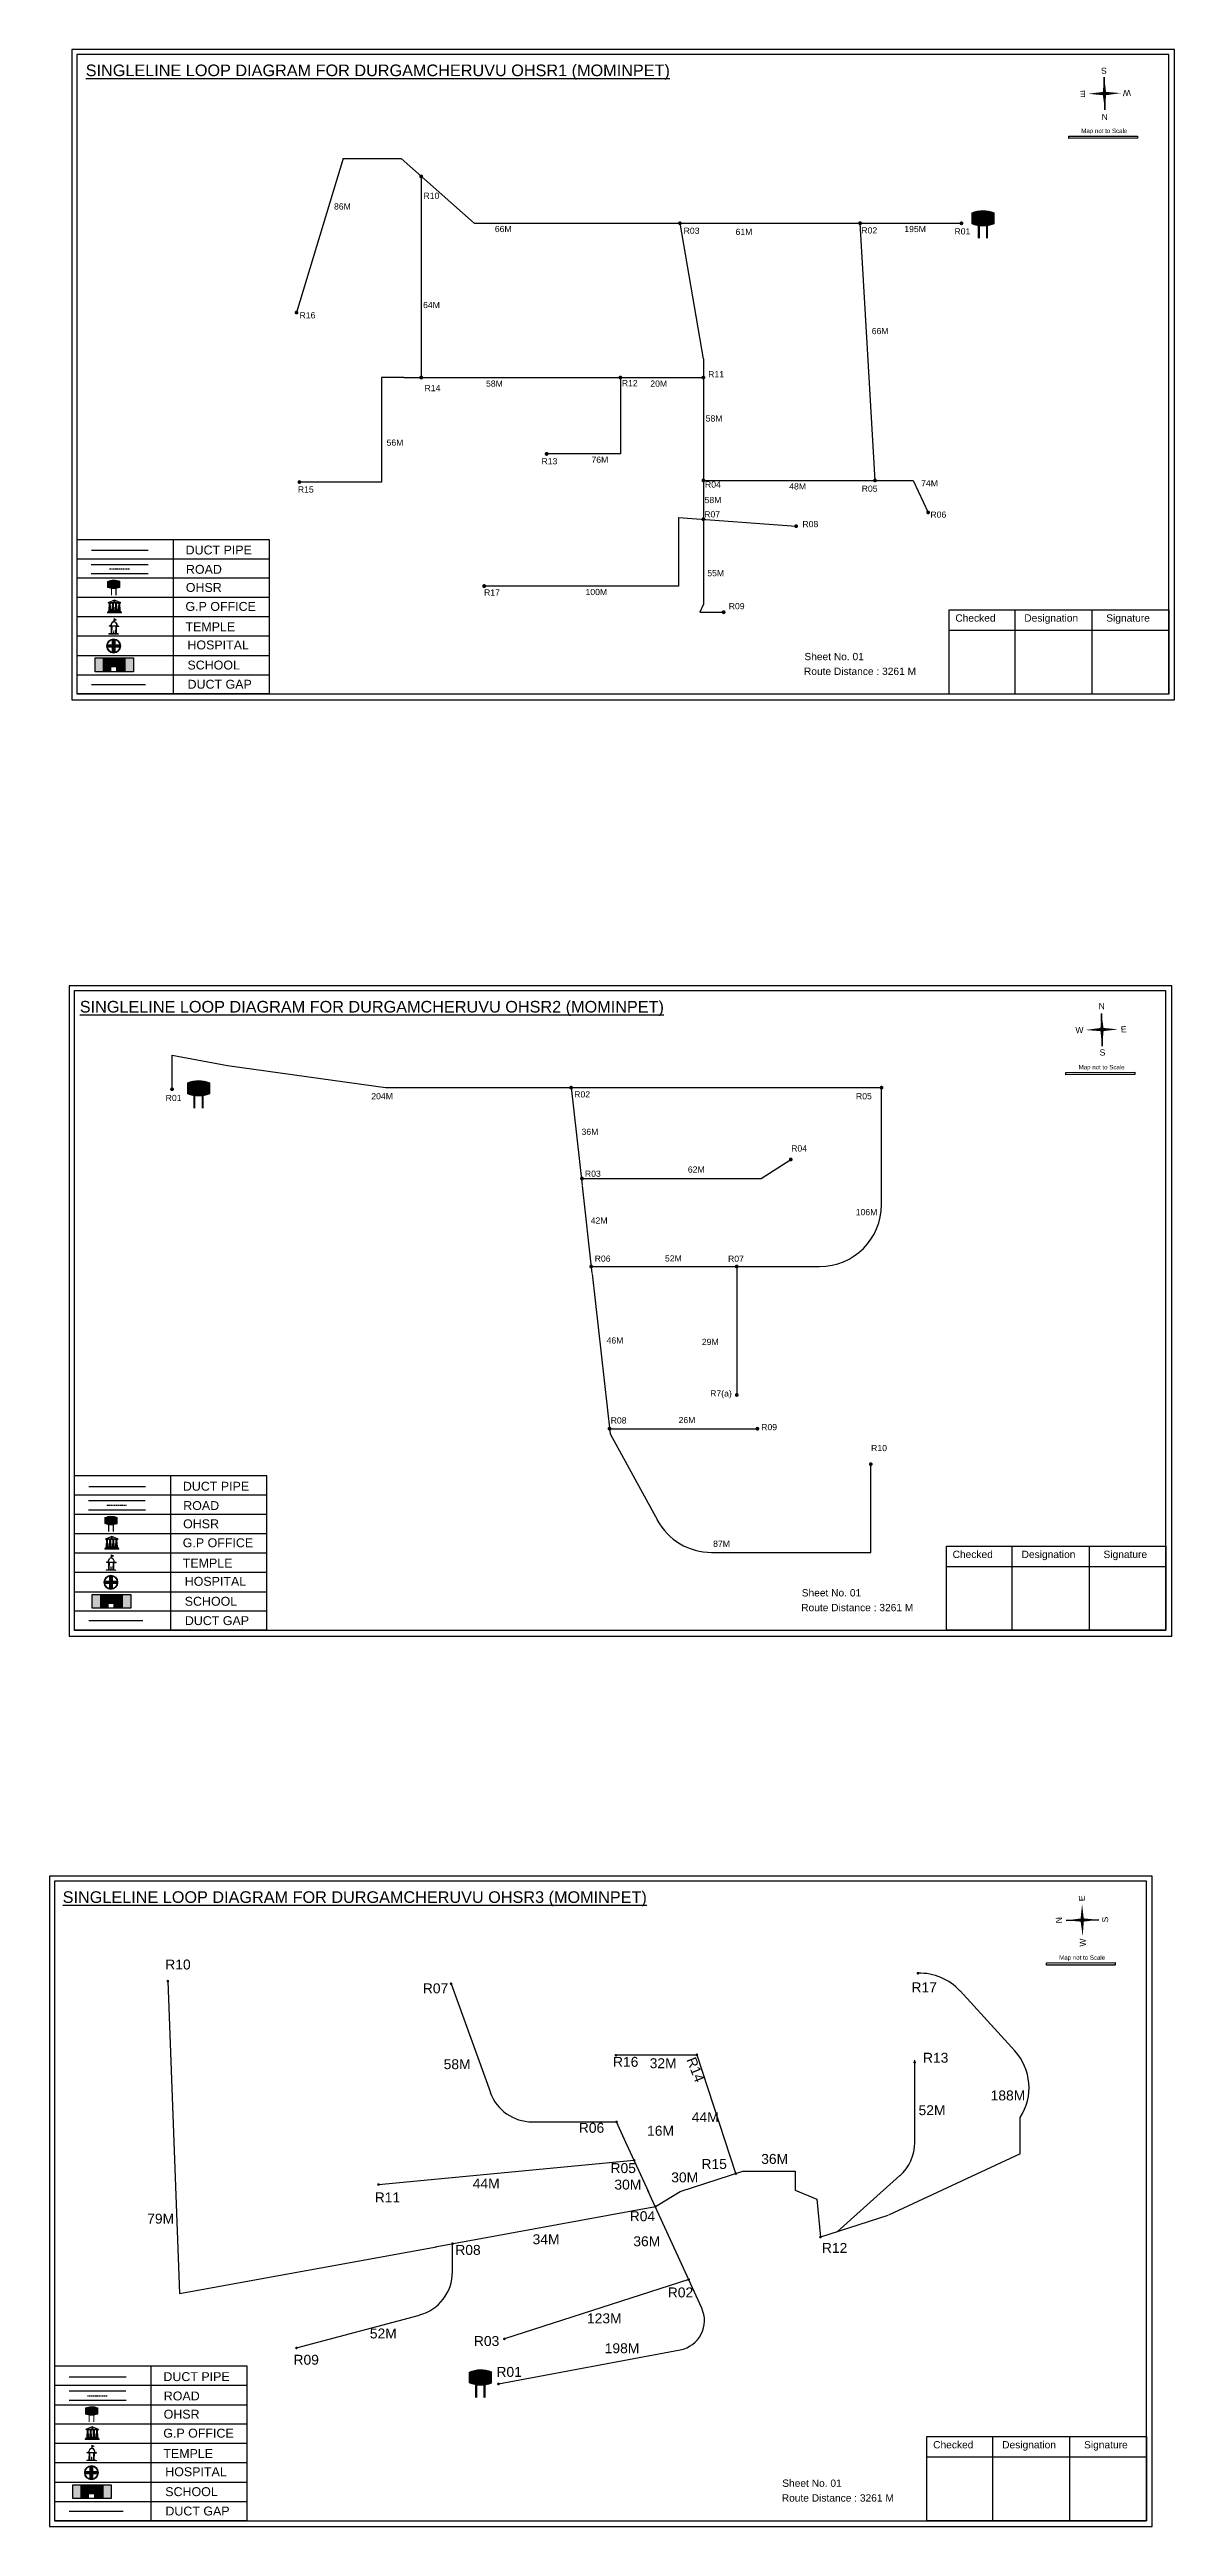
# Model space of a CAD drawing. Header units: inches. Extents: x 1512 to 7627, y 399 to 2397.
# Drawn here: x 2392 to 3300, y 399 to 2397 of the extents above; entities that cross this region are included whole.
import ezdxf

# ---------------------------------------------------------------- set-up
doc = ezdxf.new("R2010")
doc.units = ezdxf.units.IN
doc.header["$MEASUREMENT"] = 0
doc.linetypes.add('DASHEDX2', pattern=[1.5, 1, -0.5])
for name, color, linetype in [('LANDMARK', 7, 'Continuous'), ('OHT', 7, 'Continuous'), ('pipe', 5, 'Continuous')]:
    doc.layers.add(name, color=color, linetype=linetype)
doc.styles.get("Standard").update_dxf_attribs({"font": 'arial.ttf'})

msp = doc.modelspace()

# ---------------------------------------------------------------- texts
at = {"color": 242, "true_color": 0xcd2027}
for s, p in [('%%USINGLELINE LOOP DIAGRAM FOR DURGAMCHERUVU OHSR1 (MOMINPET)', (2420.8, 2375.6)), ('%%USINGLELINE LOOP DIAGRAM FOR DURGAMCHERUVU OHSR2 (MOMINPET)', (2416, 1620.3)), ('%%USINGLELINE LOOP DIAGRAM FOR DURGAMCHERUVU OHSR3 (MOMINPET)', (2402.2, 902.1))]:
    msp.add_text(s, height=9.375, dxfattribs=at).set_placement(p)
for s, height, rotation, p in [('S', 4.95, 181.0063, (3245, 2382.5)), ('E', 4.95, 181.0063, (3227.9, 2363.8)), ('W', 4.95, 181.0063, (3264.4, 2364.5)), ('N', 4.95, 181.0063, (3245.7, 2345.2)), ('N', 4.95, 1.0063, (3238.4, 1622.9)), ('W', 4.95, 1.0063, (3219.7, 1603.6)), ('E', 4.95, 1.0063, (3256.3, 1604.3)), ('S', 4.95, 1.0063, (3239.2, 1585.6)), ('E', 4.95, 91.0063, (3227.4, 903.5)), ('N', 4.95, 91.0063, (3208.8, 885.7)), ('S', 4.95, 91.0063, (3246.1, 886.4)), ('W', 4.95, 91.0063, (3228.1, 866.9)), ('R14', 8, 291.4161, (2905.5, 775.7))]:
    msp.add_text(s, height=height, rotation=rotation).set_placement(p)
for s, height, p in [('Map not to Scale', 3.542, (3224.4, 2329.7)), ('R10', 5, (2693.4, 2276.6)), ('86M', 5, (2621.2, 2268)), ('66M', 5, (2751, 2249.8)), ('R03', 5, (2903.4, 2248.4)), ('61M', 5, (2945.3, 2247.5)), ('R02', 5, (3046.8, 2248.7)), ('195M', 5, (3081.5, 2249.8)), ('R01', 5, (3122, 2247.9)), ('R16', 5, (2593.4, 2180.2)), ('64M', 5, (2693.1, 2188.5)), ('66M', 5, (3055.2, 2167.5)), ('R14', 5, (2694.3, 2121.5)), ('58M', 5, (2743.9, 2125.1)), ('R12', 5, (2853.5, 2125.5)), ('20M', 5, (2876.5, 2125.1)), ('R11', 5, (2923.2, 2132.7)), ('58M', 5, (2921.2, 2097)), ('56M', 5, (2663.6, 2077.5)), ('R13', 5, (2788.7, 2062.5)), ('76M', 5, (2829, 2063.7)), ('R15', 5, (2592, 2039.7)), ('R04', 5, (2920.6, 2043.7)), ('48M', 5, (2988.6, 2042.2)), ('R05', 5, (3047.1, 2040.4)), ('74M', 5, (3095.1, 2044.7)), ('58M', 5, (2920.3, 2031.2)), ('R07', 5, (2920, 2019.7)), ('R06', 5, (3102.6, 2019.4)), ('R08', 5, (2999.3, 2011.8)), ('DUCT PIPE', 7.18, (2501.4, 1989.8)), ('ROAD ', 7.18, (2501.7, 1974.2)), ('OHSR', 7.18, (2501.6, 1959.6)), ('R17', 5, (2742.3, 1956.6)), ('100M', 5, (2824.2, 1957)), ('55M', 5, (2922.5, 1972.2)), ('G.P OFFICE', 7.18, (2501.3, 1944.3)), ('R09', 5, (2939.8, 1945.6)), ('Checked', 5.89, (3122.7, 1935.6)), ('Designation', 5.886, (3178.4, 1935.6)), ('Signature', 5.89, (3244.5, 1935.6)), ('TEMPLE', 7.18, (2501.3, 1927.9)), ('HOSPITAL', 7.18, (2502.9, 1913.2)), ('SCHOOL', 7.18, (2502.9, 1897)), ('Sheet No. 01', 5.886, (3000.9, 1904.5)), ('Route Distance : 3261 M', 5.886, (3000.5, 1892.6)), ('DUCT GAP', 7.18, (2503, 1881.5)), ('Map not to Scale', 3.542, (3222.2, 1574.5)), ('R01', 5, (2485.3, 1548.9)), ('204M', 5, (2651.3, 1550.3)), ('R02', 5, (2815.1, 1551.8)), ('R05', 5, (3042.5, 1550.3)), ('36M', 5, (2821, 1521.6)), ('R04', 5, (2990.2, 1508.2)), ('R03', 5, (2823.7, 1487.8)), ('62M', 5, (2906.8, 1491.2)), ('106M', 5, (3042.3, 1456.8)), ('42M', 5, (2828.4, 1450)), ('R06', 5, (2831.6, 1419.3)), ('52M', 5, (2888.3, 1419.5)), ('R07', 5, (2939.2, 1419.2)), ('46M', 5, (2841.2, 1353.3)), ('29M', 5, (2918.1, 1352.1)), ('R7(a)', 5, (2924.8, 1310.6)), ('R08', 5, (2844.5, 1288.8)), ('26M', 5, (2899.3, 1289.1)), ('R09', 5, (2966, 1283.4)), ('R10', 5, (3054.7, 1266.5)), ('DUCT PIPE', 7.18, (2499.2, 1234.6)), ('ROAD ', 7.18, (2499.5, 1219)), ('OHSR', 7.18, (2499.4, 1204.3)), ('TEMPLE', 7.18, (2499.1, 1172.6)), ('G.P OFFICE', 7.18, (2499.1, 1189)), ('87M', 5, (2927.2, 1189.3)), ('Checked', 5.89, (3120.5, 1180.3)), ('Designation', 5.886, (3176.2, 1180.3)), ('Signature', 5.89, (3242.3, 1180.3)), ('HOSPITAL', 7.18, (2500.7, 1157.9)), ('SCHOOL', 7.18, (2500.7, 1141.8)), ('Sheet No. 01', 5.886, (2998.7, 1149.3)), ('Route Distance : 3261 M', 5.886, (2998.3, 1137.4)), ('DUCT GAP', 7.18, (2500.8, 1126.2)), ('Map not to Scale', 3.542, (3206.5, 856.2)), ('R10', 8, (2485, 848.4)), ('R07', 8, (2692.9, 829.2)), ('R17', 8, (3087.3, 830)), ('R13', 8, (3096.6, 773.2)), ('58M', 8, (2709.7, 768)), ('R16', 8, (2846.4, 769.9)), ('32M', 8, (2876, 768.8)), ('188M', 8, (3151.2, 742.8)), ('R06', 8, (2818.8, 716.7)), ('16M', 8, (2873.9, 714.3)), ('44M', 8, (2910, 725.3)), ('52M', 8, (3093, 730.9)), ('36M', 8, (2966, 691.6)), ('44M', 8, (2733.2, 671.8)), ('R05', 8, (2844.4, 684.2)), ('30M', 8, (2893.4, 676.7)), ('R15', 8, (2917.8, 687.5)), ('R11', 8, (2654.1, 660.6)), ('30M', 8, (2847.5, 670.9)), ('79M', 8, (2470.4, 643.4)), ('R04', 8, (2859.9, 645.4)), ('R08', 8, (2719.1, 618.2)), ('34M', 8, (2781.5, 626.8)), ('36M', 8, (2862.8, 625.2)), ('R12', 8, (3015, 619.8)), ('R02', 8, (2890.6, 583.9)), ('123M', 8, (2825.4, 563)), ('52M', 8, (2650.1, 550.8)), ('R03', 8, (2734.1, 544.7)), ('198M', 8, (2839.7, 538.9)), ('DUCT PIPE', 7.18, (2483.5, 516.4)), ('R09', 8, (2588.5, 529.6)), ('R01', 8, (2752.3, 519.8)), ('ROAD ', 7.18, (2483.8, 500.8)), ('OHSR', 7.18, (2483.7, 486.1)), ('TEMPLE', 7.18, (2483.4, 454.4)), ('G.P OFFICE', 7.18, (2483.4, 470.8)), ('Checked', 5.89, (3104.8, 462.1)), ('Designation', 5.886, (3160.5, 462.1)), ('Signature', 5.89, (3226.6, 462.1)), ('HOSPITAL', 7.18, (2485, 439.7)), ('SCHOOL', 7.18, (2485, 423.6)), ('Sheet No. 01', 5.886, (2983, 431.1)), ('Route Distance : 3261 M', 5.886, (2982.6, 419.2)), ('DUCT GAP', 7.18, (2485.1, 408))]:
    msp.add_text(s, height=height).set_placement(p)

# ---------------------------------------------------------------- blocks, each defined once
blk = doc.blocks.new('OHT')
at = {"linetype": 'Continuous', "lineweight": 0, "true_color": 0x0ffffc}
blk.add_hatch(color=4, dxfattribs=at).paths.add_polyline_path([(0.012, 1), (0, 1, 0.101323), (-0.4, 0.916), (-0.4, 0.525, 0.194075), (0.399, 0.521), (0.399, 0.921, 0.097877)])
at = {"color": 4, "linetype": 'Continuous', "lineweight": 0, "true_color": 0x0ffffc, "flags": 128}
for points in [[(-0.4, 0.525), (-0.4, 0.916)], [(0.399, 0.521), (0.399, 0.921)]]:
    blk.add_lwpolyline(points, dxfattribs=at)
at = {"color": 4, "linetype": 'Continuous', "lineweight": 0, "true_color": 0x0ffffc, "const_width": 0.075, "flags": 128}
for points in [[(-0.15, 0), (-0.15, 0.475)], [(0.15, 0), (0.15, 0.473)]]:
    blk.add_lwpolyline(points, dxfattribs=at)
at = {"color": 4, "linetype": 'Continuous', "lineweight": 0, "true_color": 0x0ffffc}
for centre, radius, start, end in [((0.006, -0.019), 1.019, 67.31091, 113.47108), ((0.004, 1.513), 1.068, 247.76824, 291.70073)]:
    blk.add_arc(centre, radius, start, end, dxfattribs=at)
blk = doc.blocks.new('Government_Office')
at = {"linetype": 'Continuous', "lineweight": 0, "true_color": 0xff0000}
for points in [[(-0.5, 0.05), (0.5, 0.05), (0.5, 0), (-0.5, 0)], [(-0.45, 0.08), (-0.45, 0.12), (0.45, 0.12), (0.45, 0.08)], [(-0.4, 0.14), (-0.4, 0.18), (0.4, 0.18), (0.4, 0.14)]]:
    blk.add_hatch(color=1, dxfattribs=at).paths.add_polyline_path(points)
h = blk.add_hatch(color=1, dxfattribs=at)
h.paths.add_polyline_path([(0.44, 0.72), (0.45, 0.75), (0, 0.93), (-0.45, 0.75), (-0.44, 0.72)])
h.paths.add_polyline_path([(0.36, 0.75), (-0.36, 0.75), (0, 0.9)], flags=16)
h.paths.add_polyline_path([(0, 0.78, -1), (0, 0.87, -1)], flags=0)
h = blk.add_hatch(color=1, dxfattribs=at)
edge = h.paths.add_edge_path()
edge.add_line((-0.27, 0.2), (-0.3, 0.68))
edge.add_line((-0.3, 0.68), (-0.29, 0.68))
edge.add_arc((-0.28, 0.69), 0.0176, 225.304, 441.5659)
edge.add_line((-0.28, 0.7), (-0.39, 0.7))
edge.add_arc((-0.39, 0.69), 0.0176, 98.4341, 314.696)
edge.add_line((-0.38, 0.68), (-0.37, 0.68))
edge.add_line((-0.37, 0.68), (-0.4, 0.2))
edge.add_line((-0.4, 0.2), (-0.27, 0.2))
h = blk.add_hatch(color=1, dxfattribs=at)
edge = h.paths.add_edge_path()
edge.add_line((-0.05, 0.2), (-0.07, 0.68))
edge.add_line((-0.07, 0.68), (-0.07, 0.68))
edge.add_arc((-0.05, 0.69), 0.0176, 225.304, 441.5659)
edge.add_line((-0.05, 0.7), (-0.17, 0.7))
edge.add_arc((-0.17, 0.69), 0.0176, 98.4341, 314.696)
edge.add_line((-0.16, 0.68), (-0.15, 0.68))
edge.add_line((-0.15, 0.68), (-0.18, 0.2))
edge.add_line((-0.18, 0.2), (-0.05, 0.2))
h = blk.add_hatch(color=1, dxfattribs=at)
edge = h.paths.add_edge_path()
edge.add_arc((0, 0.83), 0.0467, 90, 270)
edge.add_arc((0, 0.83), 0.0467, 270, 450)
h = blk.add_hatch(color=1, dxfattribs=at)
edge = h.paths.add_edge_path()
edge.add_line((0.18, 0.2), (0.15, 0.68))
edge.add_line((0.15, 0.68), (0.16, 0.68))
edge.add_arc((0.17, 0.69), 0.0176, 225.304, 441.5659)
edge.add_line((0.17, 0.7), (0.05, 0.7))
edge.add_arc((0.05, 0.69), 0.0176, 98.4341, 314.696)
edge.add_line((0.07, 0.68), (0.07, 0.68))
edge.add_line((0.07, 0.68), (0.05, 0.2))
edge.add_line((0.05, 0.2), (0.18, 0.2))
h = blk.add_hatch(color=1, dxfattribs=at)
edge = h.paths.add_edge_path()
edge.add_line((0.4, 0.2), (0.37, 0.68))
edge.add_line((0.37, 0.68), (0.38, 0.68))
edge.add_arc((0.39, 0.69), 0.0176, 225.304, 441.5659)
edge.add_line((0.4, 0.7), (0.28, 0.7))
edge.add_arc((0.28, 0.69), 0.0176, 98.4341, 314.696)
edge.add_line((0.29, 0.68), (0.3, 0.68))
edge.add_line((0.3, 0.68), (0.27, 0.2))
edge.add_line((0.27, 0.2), (0.4, 0.2))
at = {"color": 1, "linetype": 'Continuous', "lineweight": 0, "true_color": 0xff0000, "flags": 128}
for points in [[(-0.5, 0.05), (0.5, 0.05), (0.5, 0), (-0.5, 0)], [(-0.45, 0.75), (-0.44, 0.72), (0.44, 0.72), (0.45, 0.75), (0, 0.93)], [(-0.45, 0.08), (-0.45, 0.12), (0.45, 0.12), (0.45, 0.08)], [(-0.4, 0.14), (-0.4, 0.18), (0.4, 0.18), (0.4, 0.14)], [(-0.36, 0.75), (0.36, 0.75), (0, 0.9)]]:
    blk.add_lwpolyline(points, close=True, dxfattribs=at)
for points in [[(-0.27, 0.2), (-0.3, 0.68), (-0.29, 0.68, 1.379694), (-0.28, 0.7), (-0.39, 0.7, 1.379694), (-0.38, 0.68), (-0.37, 0.68), (-0.4, 0.2)], [(-0.05, 0.2), (-0.07, 0.68), (-0.07, 0.68, 1.379694), (-0.05, 0.7), (-0.17, 0.7, 1.379694), (-0.16, 0.68), (-0.15, 0.68), (-0.18, 0.2)], [(0, 0.87, 1), (0, 0.78, 1)], [(0.18, 0.2), (0.15, 0.68), (0.16, 0.68, 1.379694), (0.17, 0.7), (0.05, 0.7, 1.379694), (0.07, 0.68), (0.07, 0.68), (0.05, 0.2)], [(0.4, 0.2), (0.37, 0.68), (0.38, 0.68, 1.379694), (0.4, 0.7), (0.28, 0.7, 1.379694), (0.29, 0.68), (0.3, 0.68), (0.27, 0.2)]]:
    blk.add_lwpolyline(points, format="xyb", close=True, dxfattribs=at)
blk = doc.blocks.new('Temple')
at = {"linetype": 'Continuous', "lineweight": 0, "true_color": 0xff0000}
h = blk.add_hatch(color=1, dxfattribs=at)
edge = h.paths.add_edge_path()
edge.add_line((0.17, 0.49), (0.22, 0.49))
edge.add_line((0.22, 0.49), (0.22, 0.5))
edge.add_line((0.22, 0.5), (0.31, 0.5))
edge.add_line((0.31, 0.5), (0.31, 0.53))
edge.add_line((0.31, 0.53), (0.26, 0.53))
edge.add_line((0.26, 0.53), (0.26, 0.54))
edge.add_line((0.26, 0.54), (0.2, 0.54))
edge.add_spline(control_points=[(0.2, 0.54), (0.2, 0.59), (0.19, 0.64), (0.14, 0.74), (0.09, 0.79), (0.03, 0.8), (0.02, 0.81), (0.01, 0.81)], knot_values=[4.712389, 4.712389, 4.712389, 4.712389, 5.278166, 5.278166, 6.117402, 6.117402, 6.223801, 6.223801, 6.223801, 6.223801], degree=3, periodic=0)
edge.add_line((0.01, 0.81), (0.01, 0.79))
edge.add_line((0.01, 0.79), (-0.01, 0.79))
edge.add_line((-0.01, 0.79), (-0.01, 0.81))
edge.add_spline(control_points=[(-0.01, 0.81), (-0.05, 0.8), (-0.1, 0.78), (-0.17, 0.7), (-0.2, 0.63), (-0.2, 0.55), (-0.2, 0.55), (-0.2, 0.54)], knot_values=[6.343965, 6.343965, 6.343965, 6.343965, 6.956638, 6.956638, 7.795874, 7.795874, 7.853982, 7.853982, 7.853982, 7.853982], degree=3, periodic=0)
edge.add_line((-0.2, 0.54), (-0.26, 0.54))
edge.add_line((-0.26, 0.54), (-0.26, 0.53))
edge.add_line((-0.26, 0.53), (-0.31, 0.53))
edge.add_line((-0.31, 0.53), (-0.31, 0.5))
edge.add_line((-0.31, 0.5), (-0.22, 0.5))
edge.add_line((-0.22, 0.5), (-0.22, 0.49))
edge.add_line((-0.22, 0.49), (-0.17, 0.49))
edge.add_line((-0.17, 0.49), (-0.17, 0.07))
edge.add_arc((-0.2, 0.07), 0.03, -90, 0, ccw=False)
edge.add_line((-0.2, 0.04), (-0.26, 0.04))
edge.add_line((-0.26, 0.04), (-0.26, 0.03))
edge.add_line((-0.26, 0.03), (-0.31, 0.03))
edge.add_line((-0.31, 0.03), (-0.31, 0))
edge.add_line((-0.31, 0), (0.31, 0))
edge.add_line((0.31, 0), (0.31, 0.03))
edge.add_line((0.31, 0.03), (0.26, 0.03))
edge.add_line((0.26, 0.03), (0.26, 0.04))
edge.add_line((0.26, 0.04), (0.2, 0.04))
edge.add_arc((0.2, 0.07), 0.03, 180, 270, ccw=False)
edge.add_line((0.17, 0.07), (0.17, 0.49))
h.paths.add_polyline_path([(0.12, 0.07, -0.414214), (0.1, 0.04), (0.05, 0.04), (0.05, 0.03), (-0.05, 0.03), (-0.05, 0.04), (-0.1, 0.04, -0.414214), (-0.12, 0.07), (-0.12, 0.5), (0.12, 0.5)], flags=16)
edge = h.paths.add_edge_path(flags=16)
edge.add_ellipse((0, 0.54), major_axis=(0, 0.242), ratio=0.722808, start_angle=270, end_angle=450, ccw=False)
edge.add_line((0.17, 0.54), (-0.17, 0.54))
h.paths.add_polyline_path([(0.01, 0.23), (0.01, 0.07), (-0.01, 0.07), (-0.01, 0.23)], flags=0)
at = {"linetype": 'Continuous', "lineweight": 0, "true_color": 0xe66000}
blk.add_hatch(color=32, dxfattribs=at).paths.add_polyline_path([(-0.01, 1), (0.15, 0.93), (0, 0.85)])
at = {"linetype": 'Continuous', "lineweight": 0, "true_color": 0xff0000}
h = blk.add_hatch(color=1, dxfattribs=at)
edge = h.paths.add_edge_path()
edge.add_line((0.01, 0.86), (0, 0.85))
edge.add_line((0, 0.85), (0, 0.93))
edge.add_line((0, 0.93), (-0.01, 0.93))
edge.add_line((-0.01, 0.93), (-0.01, 0.81))
edge.add_spline(control_points=[(-0.01, 0.81), (0, 0.81), (0, 0.81), (0.01, 0.81)], knot_values=[6.223801, 6.223801, 6.223801, 6.223801, 6.343965, 6.343965, 6.343965, 6.343965], degree=3, periodic=0)
edge.add_line((0.01, 0.81), (0.01, 0.86))
h = blk.add_hatch(color=1, dxfattribs=at)
edge = h.paths.add_edge_path()
edge.add_line((0.01, 0.79), (0.01, 0.81))
edge.add_spline(control_points=[(0.01, 0.81), (0, 0.81), (0, 0.81), (-0.01, 0.81)], knot_values=[6.223801, 6.223801, 6.223801, 6.223801, 6.343965, 6.343965, 6.343965, 6.343965], degree=3, periodic=0)
edge.add_line((-0.01, 0.81), (-0.01, 0.79))
edge.add_line((-0.01, 0.79), (0.01, 0.79))
at = {"color": 1, "linetype": 'Continuous', "lineweight": 0, "true_color": 0xff0000, "flags": 128}
blk.add_lwpolyline([(0.2, 0.54), (0.26, 0.54), (0.26, 0.53), (0.31, 0.53), (0.31, 0.5), (0.22, 0.5), (0.22, 0.49), (0.17, 0.49), (0.17, 0.07, 0.414214), (0.2, 0.04), (0.26, 0.04), (0.26, 0.03), (0.31, 0.03), (0.31, 0), (-0.31, 0), (-0.31, 0.03), (-0.26, 0.03), (-0.26, 0.04), (-0.2, 0.04, 0.414214), (-0.17, 0.07), (-0.17, 0.49), (-0.22, 0.49), (-0.22, 0.5), (-0.31, 0.5), (-0.31, 0.53), (-0.26, 0.53), (-0.26, 0.54), (-0.2, 0.54)], format="xyb", dxfattribs=at)
blk.add_lwpolyline([(-0.17, 0.54), (0.17, 0.54)], dxfattribs=at)
blk.add_lwpolyline([(0.12, 0.5), (0.12, 0.07, -0.414214), (0.1, 0.04), (0.05, 0.04), (0.05, 0.03), (-0.05, 0.03), (-0.05, 0.04), (-0.1, 0.04, -0.414214), (-0.12, 0.07), (-0.12, 0.5)], format="xyb", close=True, dxfattribs=at)
at = {"color": 32, "linetype": 'Continuous', "lineweight": 0, "true_color": 0xe66000, "flags": 128}
blk.add_lwpolyline([(-0.01, 1), (0.15, 0.93), (0, 0.85), (-0.01, 1)], dxfattribs=at)
at = {"color": 1, "linetype": 'Continuous', "lineweight": 0, "true_color": 0xff0000, "flags": 128}
for points in [[(0.01, 0.93), (-0.01, 0.93), (-0.01, 0.79), (0.01, 0.79)], [(0.01, 0.23), (-0.01, 0.23), (-0.01, 0.07), (0.01, 0.07)]]:
    blk.add_lwpolyline(points, close=True, dxfattribs=at)
at = {"color": 1, "linetype": 'Continuous', "lineweight": 0, "true_color": 0xff0000}
blk.add_ellipse((0, 0.54), major_axis=(0, 0.242), ratio=0.722808, start_param=4.712389, end_param=7.853982, dxfattribs=at)
blk.add_open_spline([(0.2, 0.54), (0.2, 0.59), (0.19, 0.64), (0.14, 0.74), (0.09, 0.79), (-0.02, 0.82), (-0.08, 0.79), (-0.17, 0.7), (-0.2, 0.63), (-0.2, 0.55), (-0.2, 0.55), (-0.2, 0.54)], degree=3, knots=[4.712389, 4.712389, 4.712389, 4.712389, 5.278166, 5.278166, 6.117402, 6.117402, 6.956638, 6.956638, 7.795874, 7.795874, 7.853982, 7.853982, 7.853982, 7.853982], dxfattribs=at)
blk = doc.blocks.new('*U16')
at = {"color": 0, "linetype": 'DASHEDX2', "transparency": 16777216}
blk.add_line((-8.2, 0), (8, 0), dxfattribs=at)
blk = doc.blocks.new('Hospital')
at = {"linetype": 'Continuous', "lineweight": 0, "true_color": 0x000000}
h = blk.add_hatch(color=18, dxfattribs=at)
h.paths.add_polyline_path([(-0.5, 0, 1), (0.5, 0, 1)])
h.paths.add_polyline_path([(0.45, 0, -1), (-0.45, 0, -1)], flags=16)
at = {"linetype": 'Continuous', "true_color": 0xff0000}
blk.add_hatch(color=1, dxfattribs=at).paths.add_polyline_path([(-0.39, 0.08), (-0.08, 0.08), (-0.08, 0.39), (0.08, 0.39), (0.08, 0.08), (0.39, 0.08), (0.39, -0.08), (0.08, -0.08), (0.08, -0.39), (-0.08, -0.39), (-0.08, -0.08), (-0.39, -0.08)])
at = {"color": 1, "linetype": 'Continuous', "true_color": 0xff0000, "flags": 128}
blk.add_lwpolyline([(-0.39, 0.08), (-0.08, 0.08), (-0.08, 0.39), (0.08, 0.39), (0.08, 0.08), (0.39, 0.08), (0.39, -0.08), (0.08, -0.08), (0.08, -0.39), (-0.08, -0.39), (-0.08, -0.08), (-0.39, -0.08)], close=True, dxfattribs=at)
at = {"color": 18, "linetype": 'Continuous', "lineweight": 0, "true_color": 0x000000}
for radius in [0.5, 0.446]:
    blk.add_circle((0, 0), radius, dxfattribs=at)
blk = doc.blocks.new('*U17')
at = {"color": 0, "linetype": 'DASHEDX2', "transparency": 16777216}
blk.add_line((-8.2, 0), (8, 0), dxfattribs=at)
blk = doc.blocks.new('*U15')
at = {"color": 0, "linetype": 'DASHEDX2', "transparency": 16777216}
blk.add_line((-8.2, 0), (8, 0), dxfattribs=at)

# ---------------------------------------------------------------- hatches: boundary and pattern name
at = {"true_color": 0x0093dd}
h = msp.add_hatch(color=142, dxfattribs=at)
h.dxf.hatch_style = 1
h.paths.add_polyline_path([(3214.2, 2327.2), (3214.2, 2325.3), (3269.7, 2325.5), (3269.7, 2327.3)])
at = {"ltscale": 0.5}
h = msp.add_hatch(color=5, dxfattribs=at)
h.dxf.hatch_style = 1
h.paths.add_polyline_path([(2693.2, 2294.7, 1), (2690, 2294.7, 1)])
h = msp.add_hatch(color=5, dxfattribs=at)
h.dxf.hatch_style = 1
h.paths.add_polyline_path([(2902, 2256.9, 1), (2898.9, 2256.9, 1)])
h = msp.add_hatch(color=5, dxfattribs=at)
h.dxf.hatch_style = 1
h.paths.add_polyline_path([(3047.4, 2256.9, 1), (3044.2, 2256.9, 1)])
h = msp.add_hatch(color=5, dxfattribs=at)
h.dxf.hatch_style = 1
h.paths.add_polyline_path([(3129.2, 2256.9, 1), (3126.1, 2256.9, 1)])
h = msp.add_hatch(color=5, dxfattribs=at)
h.dxf.hatch_style = 1
h.paths.add_polyline_path([(2592.5, 2184.9, 1), (2589.4, 2184.9, 1)])
h = msp.add_hatch(color=5, dxfattribs=at)
h.dxf.hatch_style = 1
h.paths.add_polyline_path([(2693.2, 2132.5, 1), (2690, 2132.5, 1)])
h = msp.add_hatch(color=5, dxfattribs=at)
h.dxf.hatch_style = 1
h.paths.add_polyline_path([(2853.9, 2132.5, 1), (2850.8, 2132.5, 1)])
h = msp.add_hatch(color=5, dxfattribs=at)
h.dxf.hatch_style = 1
h.paths.add_polyline_path([(2920.9, 2132.5, 1), (2917.8, 2132.5, 1)])
h = msp.add_hatch(color=5, dxfattribs=at)
h.dxf.hatch_style = 1
h.paths.add_polyline_path([(2794.4, 2070.9, 1), (2791.2, 2070.9, 1)])
h = msp.add_hatch(color=5, dxfattribs=at)
h.dxf.hatch_style = 1
h.paths.add_polyline_path([(2594.8, 2048.2, 1), (2591.7, 2048.2, 1)])
h = msp.add_hatch(color=5, dxfattribs=at)
h.dxf.hatch_style = 1
h.paths.add_polyline_path([(2920.9, 2049.5, 1), (2917.8, 2049.5, 1)])
h = msp.add_hatch(color=5, dxfattribs=at)
h.dxf.hatch_style = 1
h.paths.add_polyline_path([(3059.4, 2049.5, 1), (3056.3, 2049.5, 1)])
h = msp.add_hatch(color=5, dxfattribs=at)
h.dxf.hatch_style = 1
h.paths.add_polyline_path([(2920.9, 2018.2, 1), (2917.8, 2018.2, 1)])
h = msp.add_hatch(color=5, dxfattribs=at)
h.dxf.hatch_style = 1
h.paths.add_polyline_path([(3102.3, 2023.7, 1), (3099.2, 2023.7, 1)])
h = msp.add_hatch(color=5, dxfattribs=at)
h.dxf.hatch_style = 1
h.paths.add_polyline_path([(2995.8, 2012.6, 1), (2992.7, 2012.6, 1)])
h = msp.add_hatch(color=5, dxfattribs=at)
h.dxf.hatch_style = 1
h.paths.add_polyline_path([(2744, 1964.3, 1), (2740.8, 1964.3, 1)])
h = msp.add_hatch(color=5, dxfattribs=at)
h.dxf.hatch_style = 1
h.paths.add_polyline_path([(2937.3, 1943.2, 1), (2934.1, 1943.2, 1)])
at = {"true_color": 0xc8c92d}
h = msp.add_hatch(color=52, dxfattribs=at)
h.dxf.hatch_style = 1
h.paths.add_polyline_path([(2434.4, 1906.3), (2428.3, 1906.3), (2428.3, 1895.2), (2434.4, 1895.2)])
h.paths.add_polyline_path([(2459.3, 1906.3), (2453.1, 1906.3), (2453.1, 1895.2), (2459.3, 1895.2)])
at = {"true_color": 0x293189}
h = msp.add_hatch(color=177, dxfattribs=at)
h.dxf.hatch_style = 1
h.paths.add_polyline_path([(2453.1, 1906.3), (2434.4, 1906.3), (2434.4, 1895.2), (2441.4, 1895.2), (2441.4, 1898.8), (2445.3, 1898.8), (2445.3, 1895.2), (2453.1, 1895.2)])
h.paths.add_polyline_path([(2437.1, 1903.8), (2435.7, 1903.8), (2435.7, 1905), (2437.1, 1905)], flags=16)
h.paths.add_polyline_path([(2450, 1903.8), (2450, 1905), (2451.3, 1905), (2451.3, 1903.8)], flags=16)
at = {"ltscale": 0.5}
h = msp.add_hatch(color=5, dxfattribs=at)
h.dxf.hatch_style = 1
h.paths.add_polyline_path([(2492, 1558.4, 1), (2488.9, 1558.4, 1)])
h = msp.add_hatch(color=5, dxfattribs=at)
h.dxf.hatch_style = 1
h.paths.add_polyline_path([(2814.1, 1559.7, 1), (2811, 1559.7, 1)])
h = msp.add_hatch(color=5, dxfattribs=at)
h.dxf.hatch_style = 1
h.paths.add_polyline_path([(3064.7, 1559.7, 1), (3061.6, 1559.7, 1)])
at = {"true_color": 0x0093dd}
h = msp.add_hatch(color=142, dxfattribs=at)
h.dxf.hatch_style = 1
h.paths.add_polyline_path([(3212, 1572), (3212, 1570.1), (3267.5, 1570.2), (3267.5, 1572.1)])
at = {"ltscale": 0.5}
h = msp.add_hatch(color=5, dxfattribs=at)
h.dxf.hatch_style = 1
h.paths.add_polyline_path([(2991.4, 1501.8, 1), (2988.3, 1501.8, 1)])
h = msp.add_hatch(color=5, dxfattribs=at)
h.dxf.hatch_style = 1
h.paths.add_polyline_path([(2822.9, 1486.4, 1), (2819.8, 1486.4, 1)])
h = msp.add_hatch(color=5, dxfattribs=at)
h.dxf.hatch_style = 1
h.paths.add_polyline_path([(2830.3, 1415.4, 1), (2827.2, 1415.4, 1)])
h = msp.add_hatch(color=5, dxfattribs=at)
h.dxf.hatch_style = 1
h.paths.add_polyline_path([(2947.8, 1415.4, 1), (2944.7, 1415.4, 1)])
h = msp.add_hatch(color=5, dxfattribs=at)
h.dxf.hatch_style = 1
h.paths.add_polyline_path([(2947.8, 1311.8, 1), (2944.7, 1311.8, 1)])
h = msp.add_hatch(color=5, dxfattribs=at)
h.dxf.hatch_style = 1
h.paths.add_polyline_path([(2845.1, 1284.6, 1), (2842, 1284.6, 1)])
h = msp.add_hatch(color=5, dxfattribs=at)
h.dxf.hatch_style = 1
h.paths.add_polyline_path([(2964.5, 1284.6, 1), (2961.4, 1284.6, 1)])
h = msp.add_hatch(color=5, dxfattribs=at)
h.dxf.hatch_style = 1
h.paths.add_polyline_path([(3056, 1256, 1), (3052.9, 1256, 1)])
at = {"true_color": 0xc8c92d}
h = msp.add_hatch(color=52, dxfattribs=at)
h.dxf.hatch_style = 1
h.paths.add_polyline_path([(2432.2, 1151), (2426, 1151), (2426, 1139.9), (2432.2, 1139.9)])
h.paths.add_polyline_path([(2457.1, 1151), (2450.9, 1151), (2450.9, 1139.9), (2457.1, 1139.9)])
at = {"true_color": 0x293189}
h = msp.add_hatch(color=177, dxfattribs=at)
h.dxf.hatch_style = 1
h.paths.add_polyline_path([(2450.9, 1151), (2432.2, 1151), (2432.2, 1139.9), (2439.2, 1139.9), (2439.2, 1143.6), (2443.1, 1143.6), (2443.1, 1139.9), (2450.9, 1139.9)])
h.paths.add_polyline_path([(2434.9, 1148.6), (2433.5, 1148.6), (2433.5, 1149.8), (2434.9, 1149.8)], flags=16)
h.paths.add_polyline_path([(2447.8, 1148.6), (2447.8, 1149.8), (2449.1, 1149.8), (2449.1, 1148.6)], flags=16)
at = {"ltscale": 0.5}
h = msp.add_hatch(color=5, dxfattribs=at)
h.dxf.hatch_style = 1
h.paths.add_polyline_path([(2488.2, 839, 1), (2486, 839, 1)])
h = msp.add_hatch(color=5, dxfattribs=at)
h.dxf.hatch_style = 1
h.paths.add_polyline_path([(3093.7, 845.4, 1), (3091.4, 845.4, 1)])
at = {"true_color": 0x0093dd}
h = msp.add_hatch(color=142, dxfattribs=at)
h.dxf.hatch_style = 1
h.paths.add_polyline_path([(3196.3, 853.7), (3196.3, 851.9), (3251.8, 852), (3251.8, 853.9)])
at = {"ltscale": 0.5}
h = msp.add_hatch(color=5, dxfattribs=at)
h.dxf.hatch_style = 1
h.paths.add_polyline_path([(2716.8, 836.9, 1), (2714.6, 836.9, 1)])
h = msp.add_hatch(color=5, dxfattribs=at)
h.dxf.hatch_style = 1
h.paths.add_polyline_path([(2849.8, 779.2, 1), (2847.6, 779.2, 1)])
h = msp.add_hatch(color=5, dxfattribs=at)
h.dxf.hatch_style = 1
h.paths.add_polyline_path([(2915.2, 779.6, 1), (2913, 779.6, 1)])
h = msp.add_hatch(color=5, dxfattribs=at)
h.dxf.hatch_style = 1
h.paths.add_polyline_path([(3091, 773.4, 1), (3088.8, 773.4, 1)])
h = msp.add_hatch(color=5, dxfattribs=at)
h.dxf.hatch_style = 1
h.paths.add_polyline_path([(2850.4, 725.5, 1), (2848.2, 725.5, 1)])
h = msp.add_hatch(color=5, dxfattribs=at)
h.dxf.hatch_style = 1
h.paths.add_polyline_path([(2864.6, 694.5, 1), (2862.4, 694.5, 1)])
h = msp.add_hatch(color=5, dxfattribs=at)
h.dxf.hatch_style = 1
h.paths.add_polyline_path([(2946.7, 683.8, 1), (2944.5, 683.8, 1)])
h = msp.add_hatch(color=5, dxfattribs=at)
h.dxf.hatch_style = 1
h.paths.add_polyline_path([(2658.2, 674.9, 1), (2656, 674.9, 1)])
h = msp.add_hatch(color=5, dxfattribs=at)
h.dxf.hatch_style = 1
h.paths.add_polyline_path([(2881.7, 657.1, 1), (2879.5, 657.1, 1)])
h = msp.add_hatch(color=5, dxfattribs=at)
h.dxf.hatch_style = 1
h.paths.add_polyline_path([(2718, 627.2, 1), (2715.7, 627.2, 1)])
h = msp.add_hatch(color=5, dxfattribs=at)
h.dxf.hatch_style = 1
h.paths.add_polyline_path([(3014.9, 632.5, 1), (3012.7, 632.5, 1)])
h = msp.add_hatch(color=5, dxfattribs=at)
h.dxf.hatch_style = 1
h.paths.add_polyline_path([(2908.6, 598.3, 1), (2906.3, 598.3, 1)])
h = msp.add_hatch(color=5, dxfattribs=at)
h.dxf.hatch_style = 1
h.paths.add_polyline_path([(2592, 543.1, 1), (2589.8, 543.1, 1)])
h = msp.add_hatch(color=5, dxfattribs=at)
h.dxf.hatch_style = 1
h.paths.add_polyline_path([(2759.8, 550.4, 1), (2757.6, 550.4, 1)])
h = msp.add_hatch(color=5, dxfattribs=at)
h.dxf.hatch_style = 1
h.paths.add_polyline_path([(2755.1, 514.1, 1), (2752.8, 514.1, 1)])
at = {"true_color": 0xc8c92d}
h = msp.add_hatch(color=52, dxfattribs=at)
h.dxf.hatch_style = 1
h.paths.add_polyline_path([(2416.5, 432.8), (2410.4, 432.8), (2410.4, 421.7), (2416.5, 421.7)])
h.paths.add_polyline_path([(2441.4, 432.8), (2435.2, 432.8), (2435.2, 421.7), (2441.4, 421.7)])
at = {"true_color": 0x293189}
h = msp.add_hatch(color=177, dxfattribs=at)
h.dxf.hatch_style = 1
h.paths.add_polyline_path([(2435.2, 432.8), (2416.5, 432.8), (2416.5, 421.7), (2423.5, 421.7), (2423.5, 425.4), (2427.4, 425.4), (2427.4, 421.7), (2435.2, 421.7)])
h.paths.add_polyline_path([(2419.2, 430.3), (2417.8, 430.3), (2417.8, 431.6), (2419.2, 431.6)], flags=16)
h.paths.add_polyline_path([(2432.1, 430.3), (2432.1, 431.6), (2433.4, 431.6), (2433.4, 430.3)], flags=16)

# ---------------------------------------------------------------- linework, layer by layer
for p, q in [((3242.9, 2374.8), (3243.4, 2348.5)), ((3243.4, 2348.5), (3242.9, 2374.8)), ((3242.9, 2374.8), (3243.4, 2348.5)), ((3243.2, 2361.7), (3242.9, 2374.8)), ((2413.6, 2001.7), (2413.6, 1878.5)), ((2491.3, 2001.7), (2491.3, 1877.3)), ((2569.1, 1986.1), (2413.6, 1986.1)), ((2425.2, 1981.8), (2471.1, 1981.8)), ((2569.1, 1970.6), (2413.6, 1970.6)), ((2425.2, 1974.3), (2471.3, 1974.3)), ((2569.1, 1955), (2413.6, 1955)), ((2569.1, 1939.5), (2413.6, 1939.5)), ((2569.1, 1923.9), (2413.6, 1923.9)), ((2413.6, 1908.4), (2569.1, 1908.4)), ((2413.6, 1892.8), (2569.1, 1892.8)), ((2413.6, 1878.5), (2413.6, 1877.3)), ((2413.6, 1878.2), (2413.6, 1877.3)), ((2569.1, 1877.3), (2413.6, 1877.3)), ((3241.2, 1593.3), (3240.7, 1619.6)), ((3240.7, 1619.6), (3241.2, 1593.3)), ((3241.2, 1593.3), (3240.7, 1619.6)), ((3241, 1606.4), (3241.2, 1593.3)), ((2411.4, 1246.5), (2411.4, 1123.2)), ((2489.1, 1246.5), (2489.1, 1122)), ((2566.9, 1230.9), (2411.4, 1230.9)), ((2423, 1226.6), (2468.9, 1226.6)), ((2423, 1219.1), (2469.1, 1219.1)), ((2566.9, 1215.4), (2411.4, 1215.4)), ((2566.9, 1199.8), (2411.4, 1199.8)), ((2566.9, 1184.2), (2411.4, 1184.2)), ((2566.9, 1168.7), (2411.4, 1168.7)), ((2411.4, 1153.1), (2566.9, 1153.1)), ((2411.4, 1137.6), (2566.9, 1137.6)), ((2411.4, 1123.2), (2411.4, 1122)), ((2411.4, 1123), (2411.4, 1122)), ((2566.9, 1122), (2411.4, 1122)), ((3238.4, 888.5), (3212.1, 888)), ((3212.1, 888), (3238.4, 888.5)), ((3238.4, 888.5), (3212.1, 888)), ((3225.3, 888.2), (3238.4, 888.5)), ((2395.7, 528.3), (2395.7, 405)), ((2473.4, 528.3), (2473.4, 403.8)), ((2551.2, 512.7), (2395.7, 512.7)), ((2407.3, 508.4), (2453.2, 508.4)), ((2407.3, 500.9), (2453.4, 500.9)), ((2551.2, 497.1), (2395.7, 497.1)), ((2551.2, 481.6), (2395.7, 481.6)), ((2551.2, 466), (2395.7, 466)), ((2551.2, 450.5), (2395.7, 450.5)), ((2395.7, 434.9), (2551.2, 434.9)), ((2395.7, 419.4), (2551.2, 419.4)), ((2395.7, 405), (2395.7, 403.8)), ((2395.7, 404.8), (2395.7, 403.8)), ((2551.2, 403.8), (2395.7, 403.8))]:
    msp.add_line(p, q)
at = {"color": 1}
for p, q in [((3243.4, 2348.5), (3243.2, 2361.7)), ((3240.7, 1619.6), (3241, 1606.4)), ((3212.1, 888), (3225.3, 888.2))]:
    msp.add_line(p, q, dxfattribs=at)
at = {"color": 242, "true_color": 0xcd2027}
for p, q in [((3170.6, 1945.1), (3170.6, 1877.2)), ((3232.8, 1945.1), (3232.8, 1877.2)), ((3117.7, 1928.7), (3294.9, 1928.7)), ((3168.4, 1189.9), (3168.4, 1122)), ((3230.6, 1189.9), (3230.6, 1122)), ((3115.5, 1173.4), (3292.7, 1173.4)), ((3152.7, 471.7), (3152.7, 403.8)), ((3214.9, 471.7), (3214.9, 403.8)), ((3099.8, 455.2), (3277, 455.2))]:
    msp.add_line(p, q, dxfattribs=at)
at = {"color": 5}
for p, q in [((2487.1, 839), (2496.6, 587)), ((2715.7, 836.9), (2747.4, 749.3)), ((3126.5, 831.1), (3170.7, 782.8)), ((2914.2, 779.2), (2848.7, 779.2)), ((2945.6, 683.8), (2914.2, 779.2)), ((3089.9, 708.9), (3089.9, 775.3)), ((2781.2, 725.5), (2849.3, 725.5)), ((2858.2, 706), (2849.3, 725.5)), ((3175.1, 699.7), (3175.1, 729.1)), ((2875.2, 668.8), (2857.3, 707.9)), ((3175.1, 699.7), (3068.8, 650.3)), ((2657.1, 674.9), (2863.5, 694.5)), ((2900.6, 669.4), (2951.3, 685.7)), ((2951.3, 685.6), (2993.4, 685.6)), ((2993.4, 685.6), (2993.4, 670.3)), ((3027.3, 636.9), (3077.9, 682.1)), ((2901.9, 610.5), (2874.6, 670.2)), ((2880.6, 657.1), (2900.6, 669.4)), ((2993.4, 670.3), (3010.8, 663.1)), ((3010.8, 663.1), (3013.8, 632.5)), ((2702.8, 624.7), (2880.6, 657.1)), ((3068.2, 650), (3013.8, 632.5)), ((2496.6, 587), (2703.9, 624.8)), ((2716.8, 604.5), (2716.8, 627.2)), ((2918, 575.2), (2901.6, 611.1)), ((2907.5, 598.3), (2758.7, 550.4)), ((2590.9, 543.1), (2690.2, 569.7)), ((2753.9, 514.1), (2900.6, 541.6))]:
    msp.add_line(p, q, dxfattribs=at)
for points in [[(2409.5, 2397.1), (2409.5, 1872.6), (3299.6, 1872.6), (3299.6, 2397.1)], [(2413.6, 2393.1), (2413.6, 1877.3), (3294.9, 1877.3), (3294.9, 2393.1)], [(2459.3, 1906.3), (2459.3, 1895.2), (2428.3, 1895.2), (2428.3, 1906.3)], [(2437.1, 1905), (2437.1, 1903.8), (2435.7, 1903.8), (2435.7, 1905)], [(2450, 1903.8), (2450, 1905), (2451.3, 1905), (2451.3, 1903.8)], [(2407.3, 1641.8), (2407.3, 1117.3), (3297.4, 1117.3), (3297.4, 1641.8)], [(2411.4, 1637.8), (2411.4, 1122), (3292.7, 1122), (3292.7, 1637.8)], [(2457.1, 1151), (2457.1, 1139.9), (2426, 1139.9), (2426, 1151)], [(2434.9, 1149.8), (2434.9, 1148.6), (2433.5, 1148.6), (2433.5, 1149.8)], [(2447.8, 1148.6), (2447.8, 1149.8), (2449.1, 1149.8), (2449.1, 1148.6)], [(2391.6, 923.6), (2391.6, 399.1), (3281.7, 399.1), (3281.7, 923.6)], [(2395.7, 919.6), (2395.7, 403.8), (3277, 403.8), (3277, 919.6)], [(2441.4, 432.8), (2441.4, 421.7), (2410.4, 421.7), (2410.4, 432.8)], [(2419.2, 431.6), (2419.2, 430.3), (2417.8, 430.3), (2417.8, 431.6)], [(2432.1, 430.3), (2432.1, 431.6), (2433.4, 431.6), (2433.4, 430.3)]]:
    msp.add_lwpolyline(points, close=True)
at = {"color": 142, "true_color": 0x0093dd}
for points in [[(3269.7, 2325.5), (3214.2, 2325.3), (3214.2, 2327.2), (3269.7, 2327.3), (3269.7, 2325.5)], [(3267.5, 1570.2), (3212, 1570.1), (3212, 1572), (3267.5, 1572.1), (3267.5, 1570.2)], [(3251.8, 852), (3196.3, 851.9), (3196.3, 853.7), (3251.8, 853.9), (3251.8, 852)]]:
    msp.add_lwpolyline(points, dxfattribs=at)
for points in [[(2569.1, 1877.3), (2569.1, 2001.7), (2413.6, 2001.7)], [(2440.1, 1895.2), (2440.1, 1899.3), (2446.6, 1899.3), (2446.6, 1895.2)], [(2566.9, 1122), (2566.9, 1246.5), (2411.4, 1246.5)], [(2437.9, 1139.9), (2437.9, 1144), (2444.4, 1144), (2444.4, 1139.9)], [(2551.2, 403.8), (2551.2, 528.3), (2395.7, 528.3)], [(2422.2, 421.7), (2422.2, 425.8), (2428.7, 425.8), (2428.7, 421.7)]]:
    msp.add_lwpolyline(points)
at = {"color": 242, "true_color": 0xcd2027}
for points in [[(3294.9, 1877.2), (3117.7, 1877.2), (3117.7, 1945.1), (3294.9, 1945.1)], [(3292.7, 1122), (3115.5, 1122), (3115.5, 1189.9), (3292.7, 1189.9)], [(3277, 403.8), (3099.8, 403.8), (3099.8, 471.7), (3277, 471.7)]]:
    msp.add_lwpolyline(points, close=True, dxfattribs=at)
at = {"color": 5}
for centre, radius, start, end in [((3094, 801.4), 44, 42.4764, 91.9274), ((3138.2, 753.1), 44, 326.9437, 42.4764), ((2781.2, 761.5), 36, 199.8704, 270), ((3053.9, 708.9), 36, 311.753, 0), ((2680.8, 604.5), 36, 285.0132, 0), ((2896.2, 565.2), 24, 280.6389, 24.5797)]:
    msp.add_arc(centre, radius, start, end, dxfattribs=at)
for points in [[(3243.1, 2363), (3243.2, 2360.1), (3230, 2361.4)], [(3243.1, 2363), (3243.2, 2360.1), (3230, 2361.4)], [(3244.5, 2361.7), (3241.6, 2361.6), (3242.9, 2374.8)], [(3244.5, 2361.7), (3241.6, 2361.6), (3242.9, 2374.8)], [(3243.1, 2363), (3243.2, 2360.1), (3256.3, 2361.9)], [(3243.1, 2363), (3243.2, 2360.1), (3256.3, 2361.9)], [(3241, 1605.2), (3241, 1608), (3227.8, 1606.2)], [(3241, 1605.2), (3241, 1608), (3227.8, 1606.2)], [(3239.7, 1606.4), (3242.5, 1606.5), (3241.2, 1593.3)], [(3239.7, 1606.4), (3242.5, 1606.5), (3241.2, 1593.3)], [(3241, 1605.2), (3241, 1608), (3254.1, 1606.7)], [(3241, 1605.2), (3241, 1608), (3254.1, 1606.7)], [(3226.5, 888.3), (3223.7, 888.2), (3225, 901.4)], [(3226.5, 888.3), (3223.7, 888.2), (3225, 901.4)], [(3226.5, 888.3), (3223.7, 888.2), (3225.5, 875.1)], [(3226.5, 888.3), (3223.7, 888.2), (3225.5, 875.1)], [(3225.3, 886.9), (3225.2, 889.7), (3238.4, 888.5)], [(3225.3, 886.9), (3225.2, 889.7), (3238.4, 888.5)]]:
    msp.add_solid(points)
at = {"color": 1}
for points in [[(3244.5, 2361.7), (3241.6, 2361.6), (3243.4, 2348.5)], [(3244.5, 2361.7), (3241.6, 2361.6), (3243.4, 2348.5)], [(3239.7, 1606.4), (3242.5, 1606.5), (3240.7, 1619.6)], [(3239.7, 1606.4), (3242.5, 1606.5), (3240.7, 1619.6)], [(3225.3, 886.9), (3225.2, 889.7), (3212.1, 888)], [(3225.3, 886.9), (3225.2, 889.7), (3212.1, 888)]]:
    msp.add_solid(points, dxfattribs=at)
at = {"layer": 'OHT', "color": 5}
for p, q in [((2425.4, 1993.2), (2471.3, 1993.2)), ((2423.2, 1238), (2469.1, 1238)), ((2407.5, 519.8), (2453.4, 519.8))]:
    msp.add_line(p, q, dxfattribs=at)
at = {"layer": 'OHT', "color": 1}
for p, q in [((2425.4, 1885), (2469, 1885)), ((2423.2, 1129.8), (2466.8, 1129.8)), ((2407.5, 411.6), (2451.1, 411.6))]:
    msp.add_line(p, q, dxfattribs=at)
at = {"layer": 'pipe'}
for p, q in [((2628.5, 2309.1), (2590.9, 2184.9)), ((2628.5, 2309.1), (2675.3, 2309.1)), ((2675.3, 2309.1), (2734.3, 2256.9)), ((2691.6, 2294.7), (2691.6, 2132.5)), ((2734.3, 2256.9), (2885.2, 2256.9)), ((2734.3, 2256.9), (3031.4, 2256.9)), ((2900.5, 2256.9), (3127.7, 2256.9)), ((2919.3, 2147.7), (2900.5, 2256.9)), ((3057.9, 2049.5), (3045.8, 2256.9)), ((2919.3, 2147.7), (2919.3, 2063.5)), ((2677.6, 2132.5), (2659.5, 2132.5)), ((2659.5, 2132.5), (2659.5, 2048.2)), ((2677.6, 2132.5), (2838.4, 2132.5)), ((2838.4, 2132.5), (2919.3, 2132.5)), ((2852.4, 2132.5), (2852.4, 2070.9)), ((2852.4, 2070.9), (2792.8, 2070.9)), ((2919.3, 2063.5), (2919.3, 2012.7)), ((2659.5, 2048.2), (2593.2, 2048.2)), ((2919.3, 2049.5), (3088.6, 2049.5)), ((3088.6, 2049.5), (3100.8, 2023.7)), ((2899.3, 2019.7), (2899.3, 2012.7)), ((2899.3, 2019.7), (2994.2, 2012.6)), ((2899.3, 2012.7), (2899.3, 1964.2)), ((2919.3, 2012.7), (2919.3, 1949.6)), ((2899.3, 1964.2), (2741.9, 1964.2)), ((2919.3, 1949.6), (2916.6, 1943.2)), ((2916.6, 1943.2), (2935.7, 1943.2)), ((2490.5, 1558.4), (2490.5, 1585.9)), ((2490.5, 1585.9), (2535.2, 1577.6)), ((2535.2, 1577.6), (2662.7, 1559.7)), ((2662.7, 1559.7), (2798.4, 1559.7)), ((2798.4, 1559.7), (3063.1, 1559.7)), ((2812.5, 1559.7), (2821.4, 1481.1)), ((3063.1, 1465.4), (3063.1, 1559.7)), ((2966, 1486.4), (2989.9, 1501.8)), ((2820.8, 1486.4), (2966, 1486.4)), ((2821.5, 1480.4), (2829.4, 1410.1)), ((2828.8, 1415.4), (3013.1, 1415.4)), ((2829.5, 1409.4), (2844, 1280.4)), ((2946.3, 1415.4), (2946.3, 1311.8)), ((2843.5, 1284.6), (2963, 1284.6)), ((2844, 1280.4), (2882.2, 1210.8)), ((3054.5, 1184.8), (3054.5, 1256)), ((2926, 1184.8), (3054.5, 1184.8))]:
    msp.add_line(p, q, dxfattribs=at)
for centre, start, end in [((3013.1, 1465.4), 270, 0), ((2926, 1234.8), 208.7257, 270)]:
    msp.add_arc(centre, 50, start, end, dxfattribs=at)

# ---------------------------------------------------------------- block references
at = {"linetype": 'DASHEDX2'}
for name, p in [('*U16', (2448.2, 1978.1)), ('*U17', (2446, 1222.8)), ('*U15', (2430.3, 504.6))]:
    msp.add_blockref(name, p, dxfattribs=at)
at = {"layer": 'LANDMARK'}
for name, p, xscale, yscale, zscale in [('Government_Office', (2444, 1942.6), 11.32114773247135, 11.32114773247135, 11.32114773247135), ('Hospital', (2443.3, 1916), 11.41772014427468, 11.41772014427468, 11.41772014427468), ('Government_Office', (2441.8, 1187.4), 11.32114773247135, 11.32114773247135, 11.32114773247135), ('Hospital', (2441.1, 1160.7), 11.41772014427468, 11.41772014427468, 11.41772014427468), ('Government_Office', (2426.1, 469.2), 11.32114773247135, 11.32114773247135, 11.32114773247135), ('Hospital', (2425.4, 442.5), 11.41772014427468, 11.41772014427468, 11.41772014427468)]:
    msp.add_blockref(name, p, dxfattribs=dict(at, xscale=xscale, yscale=yscale, zscale=zscale))
at = {"layer": 'LANDMARK', "xscale": 12.62452535729322, "yscale": 12.62452535729322, "zscale": 12.62452535729322, "rotation": 358.3713438591284}
for p in [(2443.4, 1925.5), (2441.2, 1170.3), (2425.5, 452.1)]:
    msp.add_blockref('Temple', p, dxfattribs=at)
at = {"layer": 'OHT'}
for p, xscale, yscale, zscale in [((3145, 2244.7), 22.41341502807723, 22.41341502807723, 22.41341502807723), ((2443.4, 1956.7), 12.45189723782068, 12.45189723782068, 12.45189723782068), ((2511.9, 1543), 22.41341502807723, 22.41341502807723, 22.41341502807723), ((2441.2, 1201.5), 12.45189723782068, 12.45189723782068, 12.45189723782068), ((2739.3, 503.1), 22.41341502807723, 22.41341502807723, 22.41341502807723), ((2425.5, 483.3), 12.45189723782068, 12.45189723782068, 12.45189723782068)]:
    msp.add_blockref('OHT', p, dxfattribs=dict(at, xscale=xscale, yscale=yscale, zscale=zscale))

msp.set_redraw_order([(e.dxf.handle, doc.entitydb.next_handle()) for e in msp.query("TEXT MTEXT ATTDEF DIMENSION ARC_DIMENSION")])  # texts and dimensions are drawn at this point

doc.saveas('drawing.dxf')
